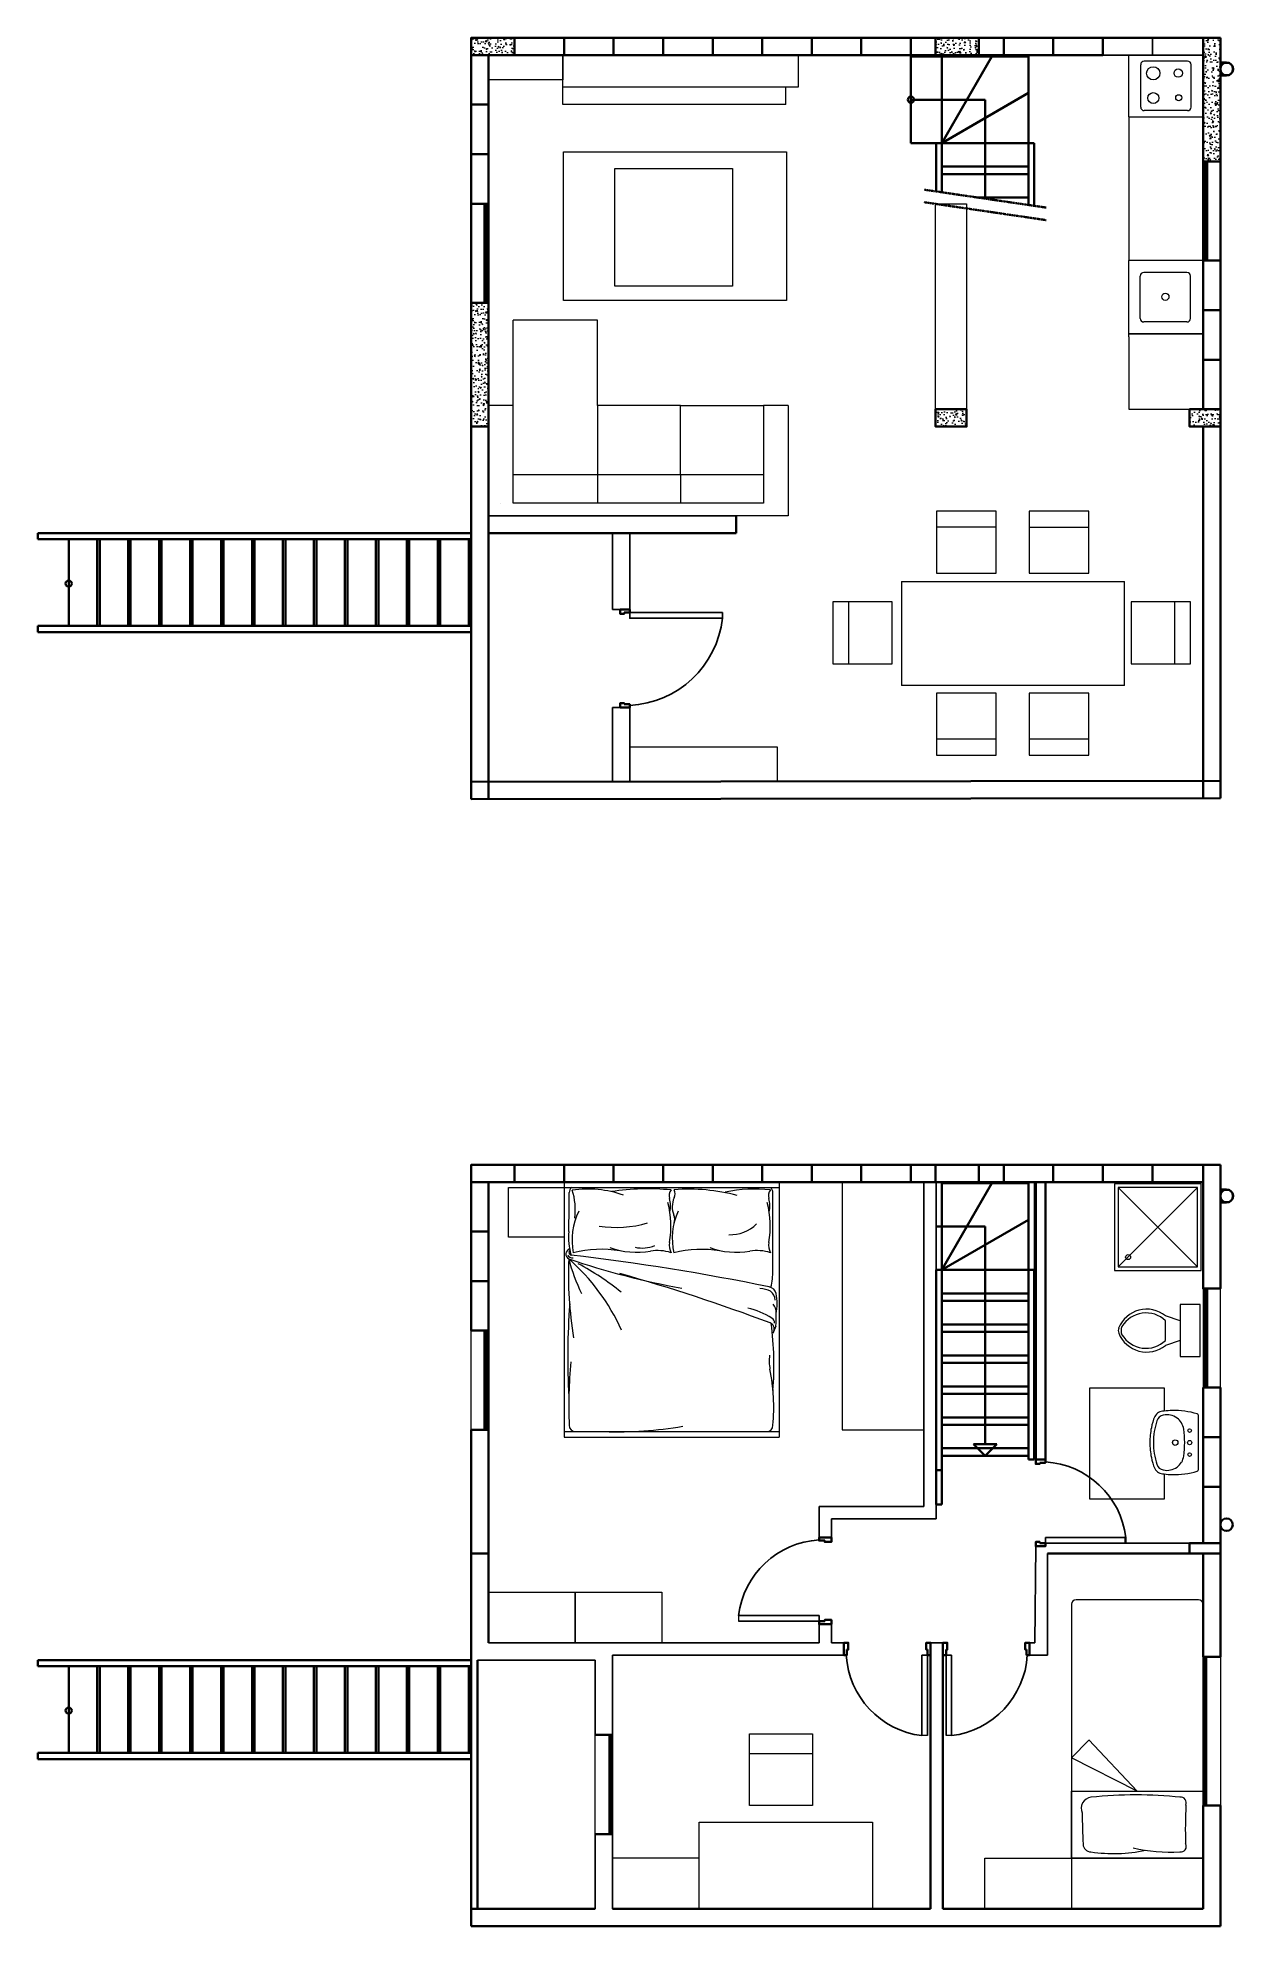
# Model space of a CAD drawing. Header units: inches. Extents: x -12916 to -2478, y -355 to 4961.
# Drawn here: x -12916 to -11951, y 250 to 1776 of the extents above; entities that cross this region are included whole.
import ezdxf

# ---------------------------------------------------------------- set-up
doc = ezdxf.new("R2010")
doc.units = ezdxf.units.IN
doc.header["$MEASUREMENT"] = 0
doc.linetypes.add('HIDDEN', pattern=[0.375, 0.25, -0.125])
for name, color, linetype, lineweight in [('A-DOOR-FULL', 4, 'Continuous', 25), ('A-ELEV-PATT', 8, 'Continuous', 18), ('A-FLOR-LEVL', 7, 'Continuous', 35), ('A-FLOR-PATT', 8, 'Continuous', 18), ('A-FURN', 8, 'Continuous', 18), ('A-GLAZ-FULL', 4, 'Continuous', 25), ('A-WALL-FULL', 7, 'Continuous', 35), ('Muri', 7, 'Continuous', 25)]:
    doc.layers.add(name, color=color, linetype=linetype, lineweight=lineweight)
pattern_1 = [(320, (-3850.8406, -1565.897), (-0.796954, -9.1092334), [0.9525, -10.4775]), (265, (-3850.841, -1565.897), (9.552832, 1.762141), [0.762, -8.382]), (10.451, (-3850.907, -1566.656), (8.755834, -7.347125), [0.8095, -8.9045]), (316.1842, (-3848.3, -1565.897), (-2.102116, -13.553952), [1.42875, -15.71625]), (6.6356, (-3848.476, -1567.026), (12.371278, -11.870212), [1.21425, -13.35675]), (261.184, (-3848.3, -1565.897), (12.371256, -11.87023), [1.143, -12.573]), (291, (-3848.9356, -1567.167), (-5.113276, -7.580744), [0.9525, -10.4775]), (236, (-3848.936, -1567.167), (9.209398, -3.090101), [0.762, -8.382]), (341.4514, (-3849.362, -1567.798), (4.096143, -10.6708245), [0.8095, -8.9045]), (307.5, (-3850.8406, -1565.8966), (4.227752, -0.1544302), [0, -8.2804, 0, -8.509, 0, -8.41375]), (277.5, (-3850.8406, -1565.8966), (5.0090287, -3.3409831), [0, -4.8514, 0, -8.0899, 0, -3.20675]), (237.5, (-3850.8406, -1563.0645), (-0.2864372, -6.7795298), [0, -3.175, 0, -9.906, 0, -13.1445]), (227.5, (-3850.8406, -1561.7945), (1.2713246, -7.406459), [0, -4.1275, 0, -6.5786, 0, -9.3345])]

msp = doc.modelspace()

# ---------------------------------------------------------------- hatches: boundary and pattern name
at = {"layer": 'A-FLOR-PATT'}
h = msp.add_hatch(dxfattribs=at)
h.set_pattern_fill('AR-CONC', color=256, scale=0.05, angle=270, style=0)
h.set_pattern_definition(pattern_1)
h.paths.add_polyline_path([(-12565.931, 1775.561), (-12565.931, 1761.561), (-12530.931, 1761.561), (-12530.931, 1775.561)])
h = msp.add_hatch(dxfattribs=at)
h.set_pattern_fill('AR-CONC', color=256, scale=0.05, angle=270, style=0)
h.set_pattern_definition(pattern_1)
h.paths.add_polyline_path([(-12155.931, 1761.561), (-12155.931, 1775.561), (-12190.931, 1775.561), (-12190.931, 1761.561)])
h = msp.add_hatch(dxfattribs=at)
h.set_pattern_fill('AR-CONC', color=256, scale=0.05, angle=270, style=0)
h.set_pattern_definition(pattern_1)
h.paths.add_polyline_path([(-11960.931, 1775.561), (-11974.931, 1775.561), (-11974.931, 1675.561), (-11961.361, 1675.561, 0.36681467), (-11961.931, 1678.699), (-11961.613, 1679.086, -0.08957843), (-11960.931, 1678.282)])
for points in [[(-11971.306, 1675.617), (-11973.931, 1675.617), (-11973.931, 1673.951), (-11973.681, 1673.951), (-11973.681, 1675.367), (-11971.556, 1675.367), (-11971.556, 1673.951), (-11971.306, 1673.951)], [(-11971.306, 1675.617), (-11973.931, 1675.617), (-11973.931, 1673.951), (-11973.681, 1673.951), (-11973.681, 1675.367), (-11971.556, 1675.367), (-11971.556, 1673.951), (-11971.306, 1673.951)], [(-11971.306, 1675.617), (-11973.931, 1675.617), (-11973.931, 1673.951), (-11973.681, 1673.951), (-11973.681, 1675.367), (-11971.556, 1675.367), (-11971.556, 1673.951), (-11971.306, 1673.951)], [(-11971.556, 1673.951), (-11971.306, 1673.951), (-11971.306, 1675.617), (-11973.931, 1675.617), (-11973.931, 1673.951), (-11973.681, 1673.951), (-11973.681, 1675.367), (-11971.556, 1675.367)], [(-12555.306, 1639.895), (-12555.556, 1639.895), (-12555.556, 1641.561), (-12552.931, 1641.561), (-12552.931, 1639.895), (-12553.181, 1639.895), (-12553.181, 1641.311), (-12555.306, 1641.311)], [(-11971.306, 1595.567), (-11973.931, 1595.567), (-11973.931, 1597.233), (-11973.681, 1597.233), (-11973.681, 1595.817), (-11971.556, 1595.817), (-11971.556, 1597.233), (-11971.306, 1597.233)], [(-11971.306, 1595.567), (-11973.931, 1595.567), (-11973.931, 1597.233), (-11973.681, 1597.233), (-11973.681, 1595.817), (-11971.556, 1595.817), (-11971.556, 1597.233), (-11971.306, 1597.233)], [(-11971.306, 1595.567), (-11973.931, 1595.567), (-11973.931, 1597.233), (-11973.681, 1597.233), (-11973.681, 1595.817), (-11971.556, 1595.817), (-11971.556, 1597.233), (-11971.306, 1597.233)], [(-11971.556, 1597.228), (-11971.306, 1597.228), (-11971.306, 1595.561), (-11973.931, 1595.561), (-11973.931, 1597.228), (-11973.681, 1597.228), (-11973.681, 1595.811), (-11971.556, 1595.811)], [(-12555.306, 1563.072), (-12555.556, 1563.072), (-12555.556, 1561.405), (-12552.931, 1561.405), (-12552.931, 1563.072), (-12553.181, 1563.072), (-12553.181, 1561.655), (-12555.306, 1561.655)], [(-11971.556, 763.758), (-11971.306, 763.758), (-11971.306, 765.425), (-11973.931, 765.425), (-11973.931, 763.758), (-11973.681, 763.758), (-11973.681, 765.175), (-11971.556, 765.175)], [(-11971.306, 765.425), (-11973.931, 765.425), (-11973.931, 763.758), (-11973.681, 763.758), (-11973.681, 765.175), (-11971.556, 765.175), (-11971.556, 763.758), (-11971.306, 763.758)], [(-11971.306, 765.425), (-11973.931, 765.425), (-11973.931, 763.758), (-11973.681, 763.758), (-11973.681, 765.175), (-11971.556, 765.175), (-11971.556, 763.758), (-11971.306, 763.758)], [(-11971.306, 765.425), (-11973.931, 765.425), (-11973.931, 763.758), (-11973.681, 763.758), (-11973.681, 765.175), (-11971.556, 765.175), (-11971.556, 763.758), (-11971.306, 763.758)], [(-12555.306, 729.702), (-12555.556, 729.702), (-12555.556, 731.369), (-12552.931, 731.369), (-12552.931, 729.702), (-12553.181, 729.702), (-12553.181, 731.119), (-12555.306, 731.119)], [(-11971.306, 685.374), (-11973.931, 685.374), (-11973.931, 687.041), (-11973.681, 687.041), (-11973.681, 685.624), (-11971.556, 685.624), (-11971.556, 687.041), (-11971.306, 687.041)], [(-11971.306, 685.374), (-11973.931, 685.374), (-11973.931, 687.041), (-11973.681, 687.041), (-11973.681, 685.624), (-11971.556, 685.624), (-11971.556, 687.041), (-11971.306, 687.041)], [(-11971.306, 685.374), (-11973.931, 685.374), (-11973.931, 687.041), (-11973.681, 687.041), (-11973.681, 685.624), (-11971.556, 685.624), (-11971.556, 687.041), (-11971.306, 687.041)], [(-11971.556, 687.035), (-11971.306, 687.035), (-11971.306, 685.369), (-11973.931, 685.369), (-11973.931, 687.035), (-11973.681, 687.035), (-11973.681, 685.619), (-11971.556, 685.619)], [(-12555.306, 652.879), (-12555.556, 652.879), (-12555.556, 651.213), (-12552.931, 651.213), (-12552.931, 652.879), (-12553.181, 652.879), (-12553.181, 651.463), (-12555.306, 651.463)], [(-11972.556, 466.202), (-11972.306, 466.202), (-11972.306, 467.869), (-11974.931, 467.869), (-11974.931, 466.202), (-11974.681, 466.202), (-11974.681, 467.619), (-11972.556, 467.619)], [(-11972.306, 467.869), (-11974.931, 467.869), (-11974.931, 466.202), (-11974.681, 466.202), (-11974.681, 467.619), (-11972.556, 467.619), (-11972.556, 466.202), (-11972.306, 466.202)], [(-11972.306, 467.869), (-11974.931, 467.869), (-11974.931, 466.202), (-11974.681, 466.202), (-11974.681, 467.619), (-11972.556, 467.619), (-11972.556, 466.202), (-11972.306, 466.202)], [(-11972.306, 467.869), (-11974.931, 467.869), (-11974.931, 466.202), (-11974.681, 466.202), (-11974.681, 467.619), (-11972.556, 467.619), (-11972.556, 466.202), (-11972.306, 466.202)], [(-12454.291, 403.17), (-12454.541, 403.17), (-12454.541, 404.837), (-12451.916, 404.837), (-12451.916, 403.17), (-12452.166, 403.17), (-12452.166, 404.587), (-12454.291, 404.587)], [(-11972.306, 347.874), (-11974.931, 347.874), (-11974.931, 349.541), (-11974.681, 349.541), (-11974.681, 348.124), (-11972.556, 348.124), (-11972.556, 349.541), (-11972.306, 349.541)], [(-12454.291, 326.348), (-12454.541, 326.348), (-12454.541, 324.681), (-12451.916, 324.681), (-12451.916, 326.348), (-12452.166, 326.348), (-12452.166, 324.931), (-12454.291, 324.931)]]:
    msp.add_hatch(color=256, dxfattribs=at).paths.add_polyline_path(points)
h = msp.add_hatch(dxfattribs=at)
h.set_pattern_fill('AR-CONC', color=256, scale=0.05, angle=270, style=0)
h.set_pattern_definition([(320, (-3850.8406, -1784.897), (-0.796954, -9.1092334), [0.9525, -10.4775]), (265, (-3850.841, -1784.897), (9.552832, 1.762141), [0.762, -8.382]), (10.451, (-3850.907, -1785.656), (8.755834, -7.347125), [0.8095, -8.9045]), (316.1842, (-3848.3, -1784.897), (-2.102116, -13.553952), [1.42875, -15.71625]), (6.6356, (-3848.476, -1786.026), (12.371278, -11.870212), [1.21425, -13.35675]), (261.184, (-3848.3, -1784.897), (12.371256, -11.87023), [1.143, -12.573]), (291, (-3848.9356, -1786.167), (-5.113276, -7.580744), [0.9525, -10.4775]), (236, (-3848.936, -1786.167), (9.209398, -3.090101), [0.762, -8.382]), (341.4514, (-3849.362, -1786.798), (4.096143, -10.6708245), [0.8095, -8.9045]), (307.5, (-3850.8406, -1784.8966), (4.227752, -0.1544302), [0, -8.2804, 0, -8.509, 0, -8.41375]), (277.5, (-3850.8406, -1784.8966), (5.0090287, -3.3409831), [0, -4.8514, 0, -8.0899, 0, -3.20675]), (237.5, (-3850.8406, -1782.0645), (-0.2864372, -6.7795298), [0, -3.175, 0, -9.906, 0, -13.1445]), (227.5, (-3850.8406, -1780.7945), (1.2713246, -7.406459), [0, -4.1275, 0, -6.5786, 0, -9.3345])])
h.paths.add_polyline_path([(-12551.931, 1561.561), (-12565.931, 1561.561), (-12565.931, 1461.561), (-12551.931, 1461.561)])
h = msp.add_hatch(dxfattribs=at)
h.set_pattern_fill('AR-CONC', color=256, scale=0.05, angle=270, style=0)
h.set_pattern_definition([(320, (-3850.8406, -1565.397), (-0.796954, -9.1092334), [0.9525, -10.4775]), (265, (-3850.841, -1565.397), (9.552832, 1.762141), [0.762, -8.382]), (10.451, (-3850.907, -1566.156), (8.755834, -7.347125), [0.8095, -8.9045]), (316.1842, (-3848.3, -1565.397), (-2.102116, -13.553952), [1.42875, -15.71625]), (6.6356, (-3848.476, -1566.526), (12.371278, -11.870212), [1.21425, -13.35675]), (261.184, (-3848.3, -1565.397), (12.371256, -11.87023), [1.143, -12.573]), (291, (-3848.9356, -1566.667), (-5.113276, -7.580744), [0.9525, -10.4775]), (236, (-3848.936, -1566.667), (9.209398, -3.090101), [0.762, -8.382]), (341.4514, (-3849.362, -1567.298), (4.096143, -10.6708245), [0.8095, -8.9045]), (307.5, (-3850.8406, -1565.3966), (4.227752, -0.1544302), [0, -8.2804, 0, -8.509, 0, -8.41375]), (277.5, (-3850.8406, -1565.3966), (5.0090287, -3.3409831), [0, -4.8514, 0, -8.0899, 0, -3.20675]), (237.5, (-3850.8406, -1562.5645), (-0.2864372, -6.7795298), [0, -3.175, 0, -9.906, 0, -13.1445]), (227.5, (-3850.8406, -1561.2945), (1.2713246, -7.406459), [0, -4.1275, 0, -6.5786, 0, -9.3345])])
h.paths.add_polyline_path([(-12165.931, 1461.561), (-12165.931, 1475.561), (-12190.931, 1475.561), (-12190.931, 1461.561)])
h = msp.add_hatch(dxfattribs=at)
h.set_pattern_fill('AR-CONC', color=256, scale=0.05, angle=270, style=0)
h.set_pattern_definition([(320, (-3850.8406, -1565.397), (-0.796954, -9.1092334), [0.9525, -10.4775]), (265, (-3850.841, -1565.397), (9.552832, 1.762141), [0.762, -8.382]), (10.451, (-3850.907, -1566.156), (8.755834, -7.347125), [0.8095, -8.9045]), (316.1842, (-3848.3, -1565.397), (-2.102116, -13.553952), [1.42875, -15.71625]), (6.6356, (-3848.476, -1566.526), (12.371278, -11.870212), [1.21425, -13.35675]), (261.184, (-3848.3, -1565.397), (12.371256, -11.87023), [1.143, -12.573]), (291, (-3848.9356, -1566.667), (-5.113276, -7.580744), [0.9525, -10.4775]), (236, (-3848.936, -1566.667), (9.209398, -3.090101), [0.762, -8.382]), (341.4514, (-3849.362, -1567.298), (4.096143, -10.6708245), [0.8095, -8.9045]), (307.5, (-3850.8406, -1565.3966), (4.227752, -0.1544302), [0, -8.2804, 0, -8.509, 0, -8.41375]), (277.5, (-3850.8406, -1565.3966), (5.0090287, -3.3409831), [0, -4.8514, 0, -8.0899, 0, -3.20675]), (237.5, (-3850.8406, -1562.5645), (-0.2864372, -6.7795298), [0, -3.175, 0, -9.906, 0, -13.1445]), (227.5, (-3850.8406, -1561.2945), (1.2713246, -7.406459), [0, -4.1275, 0, -6.5786, 0, -9.3345])])
h.paths.add_polyline_path([(-11960.931, 1461.561), (-11960.931, 1475.561), (-11985.931, 1475.561), (-11985.931, 1461.561)])

# ---------------------------------------------------------------- linework, layer by layer
for p, q in [((-12351.931, 1389.584), (-12551.931, 1389.584)), ((-12451.939, 1313.782), (-12451.939, 1375.584)), ((-12437.939, 1313.782), (-12437.939, 1375.58)), ((-12451.939, 1313.782), (-12445.639, 1313.782)), ((-12451.939, 1174.76), (-12451.939, 1234.782)), ((-12451.939, 1234.782), (-12445.639, 1234.782)), ((-12437.939, 1174.75), (-12437.939, 1234.782)), ((-12200.431, 589.305), (-12200.431, 851.369)), ((-12190.431, 579.305), (-12190.431, 851.369)), ((-12285.031, 589.305), (-12200.431, 589.305)), ((-12285.031, 561.805), (-12285.031, 589.305)), ((-12275.031, 579.305), (-12190.431, 579.305)), ((-12275.031, 564.305), (-12275.031, 579.305)), ((-12285.031, 564.305), (-12275.031, 564.305)), ((-12110.731, 479.305), (-12110.031, 557.257)), ((-12102.331, 559.757), (-11985.931, 559.757)), ((-12100.731, 469.305), (-12100.731, 551.357)), ((-12285.031, 479.305), (-12285.031, 496.805)), ((-12285.031, 494.305), (-12275.031, 494.305)), ((-12275.031, 479.305), (-12275.031, 494.305)), ((-12551.931, 479.305), (-12285.031, 479.305)), ((-12275.031, 479.305), (-12265.031, 479.305)), ((-12195.031, 479.305), (-12185.031, 479.305)), ((-12115.031, 479.305), (-12110.731, 479.305)), ((-12560.931, 465.305), (-12465.939, 465.305)), ((-12465.939, 465.305), (-12465.939, 404.837)), ((-12451.939, 469.305), (-12451.939, 404.837)), ((-12451.939, 469.305), (-12262.531, 469.305)), ((-12202.031, 469.305), (-12195.031, 469.305)), ((-12185.031, 469.305), (-12178.031, 469.305)), ((-12117.531, 469.305), (-12100.731, 469.305)), ((-12465.939, 324.837), (-12465.939, 264.369)), ((-12451.939, 324.837), (-12451.939, 264.369))]:
    msp.add_line(p, q)
at = {"layer": 'A-DOOR-FULL'}
for p, q in [((-12102.331, 559.757), (-12102.331, 564.257)), ((-12102.331, 564.257), (-12102.331, 559.757)), ((-12102.331, 564.257), (-12037.331, 564.257)), ((-12037.331, 559.757), (-12102.331, 559.757)), ((-12285.031, 501.305), (-12350.031, 501.305)), ((-12350.031, 496.805), (-12285.031, 496.805)), ((-12285.031, 496.805), (-12285.031, 501.305)), ((-12285.031, 501.305), (-12285.031, 496.805)), ((-12202.031, 469.305), (-12202.031, 404.305)), ((-12197.531, 404.305), (-12197.531, 469.305)), ((-12182.531, 469.305), (-12178.031, 469.305)), ((-12178.031, 469.305), (-12182.531, 469.305)), ((-12182.531, 404.305), (-12182.531, 469.305)), ((-12178.031, 469.305), (-12178.031, 404.305))]:
    msp.add_line(p, q, dxfattribs=at)
msp.add_lwpolyline([(-12362.939, 1311.282), (-12437.939, 1311.282), (-12437.939, 1306.782), (-12362.939, 1306.782)], close=True, dxfattribs=at)
for centre, radius, start, end in [((-12442.247, 1316.01), 79.844, 273.093328, 353.363733), ((-12106.448, 555.852), 69.626, 6.932779, 86.610161), ((-12280.914, 492.901), 69.626, 93.38984, 173.067221), ((-12193.627, 473.422), 69.626, 183.389839, 263.067221), ((-12186.435, 473.422), 69.626, 276.932779, 356.610161)]:
    msp.add_arc(centre, radius, start, end, dxfattribs=at)
at = {"layer": 'A-ELEV-PATT'}
for p, q in [((-11974.931, 765.369), (-11974.931, 685.369)), ((-11960.931, 685.369), (-11960.931, 765.369)), ((-12565.931, 651.369), (-12565.931, 731.369)), ((-11960.931, 467.869), (-11960.931, 347.869)), ((-12465.939, 324.837), (-12465.939, 404.837))]:
    msp.add_line(p, q, dxfattribs=at)
at = {"layer": 'A-FLOR-LEVL'}
for p, q in [((-12185.931, 1690.561), (-12145.516, 1760.561)), ((-12185.931, 1690.561), (-12185.931, 1760.561)), ((-12185.931, 1760.561), (-12145.516, 1760.561)), ((-12145.516, 1760.561), (-12115.931, 1760.561)), ((-12120.431, 1760.561), (-12115.931, 1760.561)), ((-12115.931, 1730.976), (-12115.931, 1760.561)), ((-12150.931, 1725.561), (-12210.931, 1725.561)), ((-12185.931, 1690.561), (-12115.931, 1730.976)), ((-12150.931, 1725.561), (-12150.931, 1645.64)), ((-12115.931, 1690.561), (-12115.931, 1730.976)), ((-12185.931, 1690.561), (-12115.931, 1690.561)), ((-12185.931, 1671.561), (-12115.931, 1671.561)), ((-12185.931, 1665.483), (-12115.931, 1665.483)), ((-12156.682, 1646.483), (-12115.931, 1646.483)), ((-12565.931, 1380.561), (-12565.931, 1460.561)), ((-12565.931, 1375.561), (-12565.931, 1460.561)), ((-12915.931, 1370.584), (-12915.931, 1375.584)), ((-12915.931, 1375.584), (-12565.931, 1375.584)), ((-12915.931, 1370.584), (-12915.931, 1375.584)), ((-12915.931, 1370.584), (-12565.931, 1370.584)), ((-12890.931, 1300.584), (-12890.931, 1370.584)), ((-12867.931, 1300.584), (-12867.931, 1370.584)), ((-12867.931, 1300.584), (-12867.931, 1370.584)), ((-12865.934, 1300.584), (-12865.934, 1370.584)), ((-12865.934, 1300.584), (-12865.934, 1370.584)), ((-12842.934, 1300.584), (-12842.934, 1370.584)), ((-12842.934, 1300.584), (-12842.934, 1370.584)), ((-12842.934, 1300.584), (-12842.934, 1370.584)), ((-12842.934, 1300.584), (-12842.934, 1370.584)), ((-12840.934, 1300.584), (-12840.934, 1370.584)), ((-12817.934, 1300.584), (-12817.934, 1370.584)), ((-12815.934, 1300.584), (-12815.934, 1370.584)), ((-12815.934, 1300.584), (-12815.934, 1370.584)), ((-12792.934, 1300.584), (-12792.934, 1370.584)), ((-12790.933, 1300.584), (-12790.933, 1370.584)), ((-12790.933, 1300.584), (-12790.933, 1370.584)), ((-12767.933, 1300.584), (-12767.933, 1370.584)), ((-12767.933, 1300.584), (-12767.933, 1370.584)), ((-12765.933, 1300.584), (-12765.933, 1370.584)), ((-12765.933, 1300.584), (-12765.933, 1370.584)), ((-12742.933, 1300.584), (-12742.933, 1370.584)), ((-12742.933, 1300.584), (-12742.933, 1370.584)), ((-12740.933, 1300.584), (-12740.933, 1370.584)), ((-12740.933, 1300.584), (-12740.933, 1370.584)), ((-12717.933, 1300.584), (-12717.933, 1370.584)), ((-12717.933, 1300.584), (-12717.933, 1370.584)), ((-12715.932, 1300.584), (-12715.932, 1370.584)), ((-12715.932, 1300.584), (-12715.932, 1370.584)), ((-12692.932, 1300.584), (-12692.932, 1370.584)), ((-12692.932, 1300.584), (-12692.932, 1370.584)), ((-12690.932, 1300.584), (-12690.932, 1370.584)), ((-12690.932, 1300.584), (-12690.932, 1370.584)), ((-12667.932, 1300.584), (-12667.932, 1370.584)), ((-12667.932, 1300.584), (-12667.932, 1370.584)), ((-12665.932, 1300.584), (-12665.932, 1370.584)), ((-12665.932, 1300.584), (-12665.932, 1370.584)), ((-12642.932, 1300.584), (-12642.932, 1370.584)), ((-12642.932, 1300.584), (-12642.932, 1370.584)), ((-12640.931, 1300.584), (-12640.931, 1370.584)), ((-12640.931, 1300.584), (-12640.931, 1370.584)), ((-12617.931, 1300.584), (-12617.931, 1370.584)), ((-12617.931, 1300.584), (-12617.931, 1370.584)), ((-12615.931, 1300.584), (-12615.931, 1370.584)), ((-12615.931, 1300.584), (-12615.931, 1370.584)), ((-12592.931, 1300.584), (-12592.931, 1370.584)), ((-12592.931, 1300.584), (-12592.931, 1370.584)), ((-12590.931, 1300.584), (-12590.931, 1370.584)), ((-12590.931, 1300.584), (-12590.931, 1370.584)), ((-12567.931, 1370.584), (-12567.931, 1300.584)), ((-12567.931, 1370.584), (-12567.931, 1300.584)), ((-12915.931, 1295.584), (-12915.931, 1300.584)), ((-12915.931, 1300.584), (-12565.931, 1300.584)), ((-12915.931, 1295.584), (-12565.931, 1295.584)), ((-12185.931, 850.369), (-12145.516, 850.369)), ((-12185.931, 850.369), (-12145.516, 850.369)), ((-12185.931, 780.369), (-12145.516, 850.369)), ((-12185.931, 780.369), (-12185.931, 850.369)), ((-12145.516, 850.369), (-12115.931, 850.369)), ((-12145.516, 850.369), (-12115.931, 850.369)), ((-12115.931, 820.783), (-12115.931, 850.369)), ((-12150.931, 815.369), (-12190.431, 815.369)), ((-12185.931, 780.369), (-12115.931, 820.783)), ((-12150.931, 815.369), (-12150.931, 639.656)), ((-12115.931, 780.369), (-12115.931, 820.783)), ((-12190.431, 780.369), (-12115.931, 780.369)), ((-12190.431, 591.029), (-12190.431, 780.369)), ((-12185.931, 780.369), (-12185.931, 591.029)), ((-12115.931, 780.369), (-12111.431, 780.369)), ((-12115.931, 633.387), (-12115.931, 780.369)), ((-12115.931, 780.369), (-12111.431, 780.369)), ((-12111.431, 627.257), (-12111.431, 780.369)), ((-12185.931, 761.369), (-12115.931, 761.369)), ((-12185.931, 755.369), (-12115.931, 755.369)), ((-12185.931, 736.369), (-12115.931, 736.369)), ((-12551.931, 731.369), (-12551.931, 651.369)), ((-12185.931, 730.369), (-12115.931, 730.369)), ((-12185.931, 711.369), (-12115.931, 711.369)), ((-12185.931, 705.369), (-12115.931, 705.369)), ((-12185.931, 686.369), (-12115.931, 686.369)), ((-12185.931, 680.369), (-12115.931, 680.369)), ((-12185.931, 661.369), (-12115.931, 661.369)), ((-12185.931, 655.369), (-12115.931, 655.369)), ((-12185.931, 636.369), (-12115.931, 636.369)), ((-12185.931, 630.369), (-12115.931, 630.369)), ((-12160.218, 639.656), (-12141.644, 639.656)), ((-12150.931, 630.369), (-12160.218, 639.656)), ((-12150.931, 630.369), (-12141.644, 639.656)), ((-12115.931, 633.387), (-12115.931, 630.369)), ((-12190.431, 618.749), (-12185.931, 618.749)), ((-12185.931, 591.029), (-12190.431, 591.029)), ((-12565.931, 470.369), (-12565.931, 551.369)), ((-12565.931, 465.369), (-12565.931, 550.369)), ((-12565.931, 465.369), (-12565.931, 550.369)), ((-12565.931, 470.369), (-12565.931, 550.369)), ((-12915.931, 460.369), (-12915.931, 465.369)), ((-12915.931, 465.369), (-12565.931, 465.369)), ((-12915.931, 460.369), (-12915.931, 465.369)), ((-12915.931, 460.369), (-12565.931, 460.369)), ((-12890.931, 390.369), (-12890.931, 460.369)), ((-12890.931, 390.369), (-12890.931, 460.369)), ((-12867.931, 390.369), (-12867.931, 460.369)), ((-12867.931, 390.369), (-12867.931, 460.369)), ((-12865.934, 390.369), (-12865.934, 460.369)), ((-12865.934, 390.369), (-12865.934, 460.369)), ((-12842.934, 390.369), (-12842.934, 460.369)), ((-12842.934, 390.369), (-12842.934, 460.369)), ((-12842.934, 390.369), (-12842.934, 460.369)), ((-12842.934, 390.369), (-12842.934, 460.369)), ((-12840.934, 390.369), (-12840.934, 460.369)), ((-12840.934, 390.369), (-12840.934, 460.369)), ((-12817.934, 390.369), (-12817.934, 460.369)), ((-12815.934, 390.369), (-12815.934, 460.369)), ((-12792.934, 390.369), (-12792.934, 460.369)), ((-12790.933, 390.369), (-12790.933, 460.369)), ((-12767.933, 390.369), (-12767.933, 460.369)), ((-12765.933, 390.369), (-12765.933, 460.369)), ((-12742.933, 390.369), (-12742.933, 460.369)), ((-12740.933, 390.369), (-12740.933, 460.369)), ((-12717.933, 390.369), (-12717.933, 460.369)), ((-12715.932, 390.369), (-12715.932, 460.369)), ((-12692.932, 390.369), (-12692.932, 460.369)), ((-12690.932, 390.369), (-12690.932, 460.369)), ((-12667.932, 390.369), (-12667.932, 460.369)), ((-12665.932, 390.369), (-12665.932, 460.369)), ((-12642.932, 390.369), (-12642.932, 460.369)), ((-12640.931, 390.369), (-12640.931, 460.369)), ((-12617.931, 390.369), (-12617.931, 460.369)), ((-12615.931, 390.369), (-12615.931, 460.369)), ((-12592.931, 390.369), (-12592.931, 460.369)), ((-12590.931, 390.369), (-12590.931, 460.369)), ((-12567.931, 460.369), (-12567.931, 390.369)), ((-12915.931, 385.369), (-12915.931, 390.369)), ((-12915.931, 390.369), (-12565.931, 390.369)), ((-12915.931, 385.369), (-12915.931, 390.369)), ((-12915.931, 385.369), (-12565.931, 385.369))]:
    msp.add_line(p, q, dxfattribs=at)
msp.add_lwpolyline([(-12110.931, 627.257), (-12110.931, 851.369)], dxfattribs=at)
for centre in [(-12210.931, 1725.561), (-12890.931, 1334.78), (-12890.931, 424.564), (-12890.931, 424.564)]:
    msp.add_circle(centre, 2.5, dxfattribs=at)
at = {"layer": 'A-FURN'}
for p, q in [((-12551.931, 1761.561), (-12551.931, 1701.561)), ((-12551.931, 1741.561), (-12551.931, 1761.561)), ((-12551.931, 1761.561), (-12491.931, 1761.561)), ((-12491.931, 1721.561), (-12491.931, 1761.561)), ((-12491.931, 1735.561), (-12491.931, 1761.561)), ((-12491.931, 1761.561), (-12491.931, 1741.561)), ((-12301.931, 1761.561), (-12301.931, 1735.561)), ((-12034.982, 1761.561), (-11974.982, 1761.561)), ((-12034.931, 1711.704), (-12034.982, 1761.561)), ((-12034.982, 1761.561), (-11974.931, 1761.561)), ((-11987.527, 1756.704), (-12022.436, 1756.704)), ((-11974.943, 1761.561), (-11974.982, 1716.98)), ((-12491.931, 1741.561), (-12551.931, 1741.561)), ((-12301.931, 1735.561), (-12491.931, 1735.561)), ((-12311.931, 1721.561), (-12311.931, 1735.561)), ((-12311.931, 1721.561), (-12491.931, 1721.561)), ((-12034.931, 1711.704), (-11974.931, 1711.704)), ((-12034.931, 1711.704), (-12034.931, 1595.561)), ((-11974.982, 1716.98), (-11974.931, 1667.122)), ((-12491.482, 1563.439), (-12491.482, 1683.439)), ((-12491.482, 1683.439), (-12311.482, 1683.439)), ((-12311.482, 1683.439), (-12311.482, 1563.439)), ((-12449.84, 1574.974), (-12449.84, 1669.974)), ((-12449.84, 1669.974), (-12354.84, 1669.974)), ((-12354.84, 1669.974), (-12354.84, 1574.974)), ((-11974.931, 1569.947), (-11974.931, 1667.122)), ((-12190.931, 1475.561), (-12190.931, 1641.381)), ((-12190.931, 1641.381), (-12165.931, 1641.381)), ((-12165.931, 1641.381), (-12165.931, 1475.561)), ((-11974.931, 1595.561), (-12034.931, 1595.561)), ((-12354.84, 1574.974), (-12449.84, 1574.974)), ((-11987.975, 1586.04), (-12022.884, 1586.04)), ((-12311.482, 1563.439), (-12491.482, 1563.439)), ((-12551.931, 1389.584), (-12551.931, 1547.584)), ((-12531.931, 1399.584), (-12531.931, 1547.584)), ((-12463.931, 1547.584), (-12531.931, 1547.584)), ((-12463.931, 1478.584), (-12463.931, 1547.584)), ((-12034.931, 1536.519), (-11974.931, 1536.519)), ((-11974.931, 1536.519), (-12034.88, 1536.519)), ((-12034.88, 1534.122), (-12034.88, 1475.561)), ((-11974.931, 1534.122), (-11974.931, 1475.561)), ((-12531.931, 1478.584), (-12551.931, 1478.584)), ((-12551.931, 1478.584), (-12551.931, 1389.584)), ((-12396.931, 1478.584), (-12463.931, 1478.584)), ((-12463.931, 1478.584), (-12463.931, 1422.584)), ((-12396.931, 1478.584), (-12329.931, 1478.584)), ((-12396.931, 1422.584), (-12396.931, 1478.584)), ((-12329.931, 1478.584), (-12329.931, 1399.584)), ((-12309.931, 1478.584), (-12329.931, 1478.584)), ((-12309.931, 1478.584), (-12309.931, 1389.584)), ((-12034.88, 1475.561), (-11974.931, 1475.561)), ((-12463.931, 1422.584), (-12531.931, 1422.584)), ((-12396.931, 1422.584), (-12463.931, 1422.584)), ((-12463.931, 1422.584), (-12463.931, 1399.584)), ((-12329.931, 1422.584), (-12396.931, 1422.584)), ((-12396.931, 1422.584), (-12396.931, 1399.584)), ((-12551.931, 1389.584), (-12471.931, 1389.584)), ((-12309.931, 1389.584), (-12551.931, 1389.584)), ((-12541.931, 1399.584), (-12541.931, 1399.584)), ((-12329.931, 1399.584), (-12531.931, 1399.584)), ((-12471.931, 1389.584), (-12411.931, 1389.584)), ((-12142.164, 1393.216), (-12190.164, 1393.216)), ((-12190.164, 1393.216), (-12190.164, 1343.216)), ((-12142.164, 1343.216), (-12142.164, 1393.216)), ((-12067.296, 1393.216), (-12115.296, 1393.216)), ((-12115.296, 1393.216), (-12115.296, 1380.216)), ((-12067.296, 1380.216), (-12067.296, 1393.216)), ((-12142.164, 1380.216), (-12190.164, 1380.216)), ((-12115.296, 1380.216), (-12115.296, 1343.216)), ((-12115.296, 1380.216), (-12067.296, 1380.216)), ((-12067.296, 1343.216), (-12067.296, 1380.216)), ((-12190.164, 1343.216), (-12142.164, 1343.216)), ((-12115.296, 1343.216), (-12067.296, 1343.216)), ((-12218.406, 1336.533), (-12038.406, 1336.533)), ((-12218.406, 1336.533), (-12218.406, 1252.533)), ((-12225.931, 1319.918), (-12273.931, 1319.918)), ((-12273.931, 1319.918), (-12273.931, 1269.918)), ((-12260.931, 1269.918), (-12260.931, 1319.918)), ((-12225.931, 1269.918), (-12225.931, 1319.918)), ((-11985.037, 1319.918), (-12033.037, 1319.918)), ((-12033.037, 1319.918), (-12033.037, 1269.918)), ((-11998.037, 1319.918), (-11998.037, 1269.918)), ((-11985.037, 1269.918), (-11985.037, 1319.918)), ((-12273.931, 1269.918), (-12225.931, 1269.918)), ((-12033.037, 1269.918), (-11985.037, 1269.918)), ((-12038.406, 1252.533), (-12218.406, 1252.533)), ((-12142.164, 1246.218), (-12190.164, 1246.218)), ((-12190.164, 1246.218), (-12190.164, 1196.218)), ((-12142.164, 1196.218), (-12142.164, 1246.218)), ((-12067.296, 1246.218), (-12115.296, 1246.218)), ((-12115.296, 1246.218), (-12115.296, 1196.218)), ((-12067.296, 1196.218), (-12067.296, 1246.218)), ((-12142.164, 1209.218), (-12190.164, 1209.218)), ((-12067.296, 1209.218), (-12115.296, 1209.218)), ((-12437.939, 1202.773), (-12318.939, 1202.773)), ((-12437.939, 1202.773), (-12437.939, 1174.773)), ((-12318.939, 1202.773), (-12318.939, 1174.773)), ((-12190.164, 1196.218), (-12142.164, 1196.218)), ((-12115.296, 1196.218), (-12067.296, 1196.218)), ((-12535.931, 846.975), (-12490.931, 846.975)), ((-12535.931, 806.975), (-12535.931, 846.975)), ((-12490.931, 851.369), (-12490.931, 645.453)), ((-12490.931, 846.975), (-12317.205, 846.975)), ((-12490.931, 846.975), (-12490.931, 806.975)), ((-12322.315, 779.986), (-12322.315, 842.887)), ((-12317.205, 851.369), (-12317.205, 645.453)), ((-12266.431, 851.369), (-12266.431, 651.369)), ((-12200.431, 851.369), (-12266.431, 851.369)), ((-12200.431, 651.369), (-12200.431, 851.369)), ((-11979.431, 782.869), (-12043.431, 846.869)), ((-12043.431, 782.869), (-11979.431, 846.869)), ((-12490.931, 806.975), (-12535.931, 806.975)), ((-12320.075, 735.022), (-12322.315, 728.951)), ((-12319.76, 736.79), (-12319.76, 746.817)), ((-11993.411, 739.414), (-12005.411, 743.414)), ((-12005.411, 723.414), (-12005.411, 739.414)), ((-11993.411, 723.414), (-12005.411, 719.414)), ((-12066.455, 595.231), (-12066.455, 685.231)), ((-12066.455, 685.231), (-12006.455, 685.231)), ((-12006.455, 685.231), (-12006.455, 666.857)), ((-11979.005, 663.263), (-11979.005, 618.718)), ((-12490.931, 649.847), (-12317.205, 649.847)), ((-12490.931, 645.453), (-12317.205, 645.453)), ((-12266.431, 651.369), (-12200.431, 651.369)), ((-12006.455, 615.657), (-12006.455, 595.231)), ((-12006.455, 595.231), (-12066.455, 595.231)), ((-12038.231, 564.957), (-12038.231, 560.457)), ((-12037.331, 564.257), (-12037.331, 559.757)), ((-12551.931, 479.305), (-12551.931, 520.305)), ((-12551.931, 520.305), (-12481.931, 520.305)), ((-12481.931, 520.305), (-12481.931, 479.305)), ((-12481.931, 479.305), (-12481.931, 520.305)), ((-12481.931, 520.305), (-12411.931, 520.305)), ((-12411.931, 520.305), (-12411.931, 479.305)), ((-12081.3, 510.369), (-12081.3, 346.048)), ((-12081.3, 510.369), (-12081.3, 346.048)), ((-11978.651, 514.089), (-12077.581, 514.089)), ((-11978.651, 514.089), (-12077.581, 514.089)), ((-11974.931, 305.369), (-11974.931, 510.369)), ((-12350.031, 502.005), (-12350.031, 497.505)), ((-12350.031, 501.305), (-12350.031, 496.805)), ((-12481.931, 479.305), (-12551.931, 479.305)), ((-12411.931, 479.305), (-12481.931, 479.305)), ((-12341.304, 347.833), (-12341.304, 405.833)), ((-12341.304, 405.833), (-12290.304, 405.833)), ((-12290.304, 405.833), (-12290.304, 347.833)), ((-12197.531, 404.305), (-12202.531, 404.305)), ((-12178.031, 404.305), (-12182.531, 404.305)), ((-12177.331, 404.305), (-12181.831, 404.305)), ((-12067.287, 400.771), (-12081.3, 386.377)), ((-12067.287, 400.771), (-12081.3, 386.377)), ((-12028.116, 359.539), (-12067.287, 400.778)), ((-12028.116, 359.539), (-12067.287, 400.778)), ((-12341.304, 389.833), (-12290.304, 389.833)), ((-12028.116, 359.539), (-12081.329, 386.392)), ((-12028.116, 359.539), (-12081.329, 386.392)), ((-12081.3, 305.369), (-12081.3, 359.539)), ((-12081.3, 359.539), (-11974.931, 359.539)), ((-12081.3, 305.369), (-12081.3, 359.539)), ((-12081.3, 359.539), (-11974.931, 359.539)), ((-12028.116, 359.539), (-11974.931, 359.539)), ((-12028.116, 359.539), (-11974.931, 359.539)), ((-12290.304, 347.833), (-12341.304, 347.833)), ((-12081.3, 346.048), (-12081.3, 305.369)), ((-12081.3, 346.048), (-12081.3, 305.369)), ((-12381.939, 264.369), (-12381.939, 334.369)), ((-12381.939, 334.369), (-12241.939, 334.369)), ((-12241.939, 334.369), (-12241.939, 264.369)), ((-12381.939, 305.369), (-12451.939, 305.369)), ((-12451.939, 305.369), (-12451.939, 264.369)), ((-12381.939, 264.369), (-12381.939, 305.369)), ((-12151.3, 264.369), (-12151.3, 305.369)), ((-12151.3, 305.369), (-12081.3, 305.369)), ((-12081.3, 305.369), (-11974.931, 305.369)), ((-12081.3, 305.369), (-11974.931, 305.369)), ((-11974.931, 305.369), (-12081.3, 305.369)), ((-12081.3, 305.369), (-11974.931, 305.369)), ((-12081.3, 305.369), (-11974.931, 305.369)), ((-11974.931, 305.369), (-12081.3, 305.369)), ((-12081.3, 305.369), (-12081.3, 264.369)), ((-11974.931, 305.369), (-12081.3, 305.369)), ((-12081.3, 305.369), (-12081.3, 264.369)), ((-11974.931, 264.369), (-11974.931, 305.369)), ((-12451.939, 264.369), (-12381.939, 264.369)), ((-12241.939, 264.369), (-12381.939, 264.369)), ((-12081.3, 264.369), (-12151.3, 264.369)), ((-12081.3, 264.369), (-11974.931, 264.369))]:
    msp.add_line(p, q, dxfattribs=at)
at = {"layer": 'A-FURN', "ltscale": 0.8}
msp.add_line((-12038.406, 1252.533), (-12038.406, 1336.533), dxfattribs=at)
at = {"layer": 'A-FURN'}
for points in [[(-12025.345, 1719.613), (-12025.345, 1753.794)], [(-11984.618, 1719.613), (-11984.618, 1753.794)], [(-11987.527, 1716.704), (-12022.436, 1716.704)], [(-12034.931, 1534.122), (-12034.931, 1595.561)], [(-12025.793, 1548.949), (-12025.793, 1583.131)], [(-11985.066, 1548.949), (-11985.066, 1583.131)], [(-11987.975, 1546.04), (-12022.884, 1546.04)]]:
    msp.add_lwpolyline(points, dxfattribs=at)
for points in [[(-11976.431, 779.869), (-11976.431, 849.869), (-12046.431, 849.869), (-12046.431, 779.869)], [(-11979.431, 782.869), (-11979.431, 846.869), (-12043.431, 846.869), (-12043.431, 782.869)], [(-11993.411, 710.414), (-11977.411, 710.414), (-11977.411, 752.414), (-11993.411, 752.414)]]:
    msp.add_lwpolyline(points, close=True, dxfattribs=at)
for centre, radius in [((-12015.195, 1746.855), 5.342), ((-11994.985, 1747.064), 3.447), ((-12015.163, 1726.885), 4.408), ((-11994.583, 1727.102), 2.453), ((-12005.429, 1566.404), 2.909), ((-12035.513, 790.787), 2), ((-11997.469, 640.991), 2.235), ((-11985.808, 640.991), 1.701), ((-11985.808, 650.708), 1.458), ((-11985.808, 631.273), 1.458)]:
    msp.add_circle(centre, radius, dxfattribs=at)
for centre, radius, start, end in [((-12022.436, 1753.794), 2.909, 90, 180), ((-11987.527, 1753.794), 2.909, 0, 90), ((-12022.436, 1719.613), 2.909, 180, 270), ((-11987.527, 1719.613), 2.909, 270, 0), ((-12022.884, 1583.131), 2.909, 90, 180), ((-11987.975, 1583.131), 2.909, 0, 90), ((-12022.884, 1548.949), 2.909, 180, 270), ((-11987.975, 1548.949), 2.909, 270, 0), ((-13898.763, 840.678), 1411.921, 358.811497, 0.089628), ((-12481.734, 842.887), 5.11, 126.869898, 180), ((-12471.91, 756.956), 88.783, 71.02924, 98.01463), ((-12534.666, 829.279), 52.736, 352.461081, 17.199075), ((-12423.316, 656.965), 188.965, 84.309461, 98.941351), ((-12397.945, 840.245), 8.161, 144.378765, 195.198766), ((-12409.763, 842.033), 8.411, 335.787732, 21.712379), ((-12389.836, 697.24), 148.4, 74.892475, 94.681971), ((-12337.364, 736.872), 108.905, 83.141364, 102.42475), ((-12317.724, 840.245), 8.161, 144.378765, 195.198766), ((-12327.424, 842.887), 5.11, 360, 53.130102), ((-12432.64, 804.505), 51.894, 153.33187, 191.289123), ((-12483.125, 815.605), 78.409, 350.371122, 14.259951), ((-12427.607, 832.187), 22.576, 347.311958, 15.198766), ((-12351.497, 805.86), 52.136, 155.117953, 192.986189), ((-12386.34, 831.5), 17.271, 155.787732, 202.880829), ((-12410.334, 821.374), 8.772, 339.016086, 22.880829), ((-12402.904, 815.605), 78.409, 350.371122, 14.259951), ((-12347.386, 832.187), 22.576, 347.311958, 15.198766), ((-12434.691, 806.854), 52.65, 175.055373, 195.85571), ((-12448.601, 899.356), 84.635, 260.432033, 287.270199), ((-12356.765, 838.928), 30.088, 267.829475, 315.009831), ((-12485.285, 793.271), 4.23, 106.300479, 243.938181), ((-12484.899, 794.559), 2.135, 129.395775, 258.125596), ((-12461.404, 706.261), 90.821, 80.143826, 104.100852), ((-12431.913, 861.397), 66.722, 250.657203, 279.250067), ((-12427.749, 824.325), 26.234, 257.148032, 292.382506), ((-12415.374, 760.398), 35.623, 72.35976, 99.39259), ((-12392.884, 800.295), 13.121, 170.371122, 206.964937), ((-12379.996, 708.503), 88.497, 80.326576, 104.597312), ((-12351.527, 859.384), 64.708, 250.355933, 279.39259), ((-12335.154, 760.398), 35.623, 72.35976, 99.39259), ((-12312.664, 800.295), 13.121, 170.371122, 206.964937), ((-12484.056, 794.286), 4.227, 202.605191, 274.498882), ((-12181.142, 776.079), 306.295, 177.494072, 189.509407), ((-12601.308, 660.644), 172.133, 24.383269, 48.45325), ((-12285.615, 1374.65), 618.908, 250.996868, 259.727962), ((-12349.426, 824.292), 142.052, 194.189385, 206.309584), ((-12712.363, -1131.987), 1937.801, 78.477032, 83.272009), ((-12580.248, 595.182), 215.224, 51.037593, 62.08563), ((-12387.228, 780.857), 64.92, 347.089042, 359.231293), ((-12822.14, -571.124), 1400.085, 69.186833, 74.407991), ((-12334.297, 741.443), 23.986, 65.033856, 86.464005), ((-12326.706, 759.75), 7.153, 12.88269, 78.38686), ((-12330.743, 755.189), 10.352, 4.684898, 50.598405), ((-11918.599, 710.229), 569.401, 175.697202, 183.222979), ((-12357.369, 686.792), 64.537, 58.01123, 76.865126), ((-12330.756, 746.164), 11.016, 356.60169, 37.730196), ((-12355.135, 753.248), 36.316, 346.928646, 12.88269), ((-12020.572, 724.375), 24.338, 51.46911, 157.971435), ((-12326.35, 732.775), 5.11, 339.754101, 70.672416), ((-12566.158, 703.642), 244.711, 355.175282, 7.876467), ((-12325.498, 737.626), 4.539, 359.010103, 59.297602), ((-12324.869, 736.79), 5.11, 339.754101, 360), ((-12324.869, 736.79), 5.11, 339.754101, 360), ((-12035.41, 731.414), 8, 164.860528, 195.139471), ((-12033.163, 731.414), 8, 155.731825, 204.268174), ((-12021.045, 723.014), 22.658, 46.367725, 148.946824), ((-12020.571, 738.453), 24.338, 202.028433, 308.530706), ((-12021.045, 739.814), 22.658, 211.053007, 313.632092), ((-12116.114, 670.666), 371.062, 174.512654, 182.426502), ((-12291.275, 707.021), 34.076, 172.474666, 191.342535), ((-12477.996, 669.566), 156.365, 354.638963, 11.342535), ((-11972.941, 644.714), 44.562, 157.225426, 169.360071), ((-11962.251, 641.315), 52.821, 160.957509, 180.351757), ((-12006.828, 658.212), 8.12, 87.369742, 152.477337), ((-12006.368, 657.174), 5.974, 97.223352, 166.697213), ((-12004.157, 649.537), 13.883, 53.690331, 102.318723), ((-11995.35, 579.234), 87.795, 93.061208, 97.26694), ((-11999.489, 592.893), 74.013, 74.510265, 90.425162), ((-12003.917, 649.82), 13.513, 31.466522, 53.801932), ((-12006.204, 649.132), 15.835, 10.004253, 29.269919), ((-11979.931, 663.314), 0.927, 356.848034, 77.036943), ((-12481.734, 654.956), 5.11, 180, 270), ((-12448.794, 975.727), 326.023, 268.3066, 279.483152), ((-12327.424, 654.956), 5.11, 270, 360), ((-11964.275, 641.913), 53.609, 168.127357, 180.985569), ((-11964.275, 640.069), 53.609, 179.014431, 191.872643), ((-11962.251, 640.666), 52.821, 179.648243, 199.042491), ((-12071.46, 640.581), 81.636, 0.287623, 7.957639), ((-12071.46, 641.4), 81.636, 352.042361, 359.712377), ((-11972.941, 637.267), 44.562, 190.639929, 202.774574), ((-12011.583, 634.134), 21.358, 335.000669, 349.110678), ((-12006.828, 623.769), 8.12, 207.522663, 272.630258), ((-12006.368, 624.807), 5.974, 193.302787, 262.776648), ((-12004.157, 632.444), 13.883, 257.681277, 306.309669), ((-11995.35, 702.747), 87.795, 262.73306, 266.938792), ((-11999.489, 689.088), 74.013, 269.574838, 285.489735), ((-12003.917, 632.161), 13.513, 306.198068, 328.533478), ((-11979.931, 618.667), 0.927, 282.963057, 3.151966), ((-12077.581, 510.369), 3.72, 90, 180), ((-12077.581, 510.369), 3.72, 90, 180), ((-11978.651, 510.369), 3.72, 0, 90), ((-11978.651, 510.369), 3.72, 0, 90), ((-12064.418, 345.545), 9.02, 97.015318, 204.374368), ((-12064.418, 345.545), 9.02, 97.015318, 204.374368), ((-12028.947, 5.79), 350.62, 84.113914, 95.987397), ((-12028.947, 5.79), 350.62, 84.113914, 95.987397), ((-11992.99, 350.037), 4.525, 336.108412, 99.65758), ((-11992.99, 350.037), 4.525, 336.108412, 99.65758), ((-11323.294, 353.758), 749.435, 180.912564, 182.834064), ((-11323.294, 353.758), 749.435, 180.912564, 182.834064), ((-11538.764, 328.028), 450.541, 177.433329, 181.403752), ((-11538.764, 328.028), 450.541, 177.433329, 181.403752), ((-12065.52, 316.703), 6.293, 180, 270), ((-12065.52, 316.703), 6.293, 180, 270), ((-12047.313, 431.799), 122.747, 261.470226, 282.103264), ((-12047.313, 431.799), 122.747, 261.470226, 282.103264), ((-12000.995, 446.452), 136.234, 257.056382, 273.048832), ((-12000.995, 446.452), 136.234, 257.056382, 273.048832), ((-11992.894, 314.699), 4.373, 258.727786, 31.609499), ((-11992.894, 314.699), 4.373, 258.727786, 31.609499)]:
    msp.add_arc(centre, radius, start, end, dxfattribs=at)
at = {"layer": 'A-GLAZ-FULL'}
for p, q in [((-11973.931, 1675.617), (-11973.931, 1596.426)), ((-11973.931, 1673.951), (-11973.681, 1673.951)), ((-11973.681, 1675.367), (-11971.556, 1675.367)), ((-11973.681, 1673.951), (-11973.681, 1675.367)), ((-11973.285, 1674.951), (-11973.285, 1672.034)), ((-11973.285, 1674.951), (-11971.952, 1674.951)), ((-11973.285, 1672.034), (-11972.868, 1672.034)), ((-11972.868, 1673.034), (-11972.368, 1673.034)), ((-11972.868, 1673.034), (-11972.868, 1598.15)), ((-11972.368, 1673.034), (-11972.368, 1598.15)), ((-11972.368, 1672.034), (-11971.952, 1672.034)), ((-11971.952, 1674.951), (-11971.952, 1672.034)), ((-11971.556, 1673.951), (-11971.306, 1673.951)), ((-11971.306, 1675.617), (-11971.306, 1595.561)), ((-11971.306, 1673.951), (-11971.306, 1675.617)), ((-12555.556, 1561.405), (-12555.556, 1641.561)), ((-12555.556, 1641.561), (-12552.931, 1641.561)), ((-12555.306, 1640.697), (-12555.556, 1640.697)), ((-12555.306, 1641.311), (-12553.181, 1641.311)), ((-12554.91, 1640.889), (-12554.91, 1637.973)), ((-12553.577, 1640.889), (-12554.91, 1640.889)), ((-12554.493, 1637.973), (-12554.91, 1637.973)), ((-12554.493, 1563.989), (-12554.493, 1638.973)), ((-12554.493, 1638.973), (-12553.993, 1638.973)), ((-12553.993, 1563.989), (-12553.993, 1638.973)), ((-12553.577, 1637.973), (-12553.993, 1637.973)), ((-12553.577, 1640.889), (-12553.577, 1637.973)), ((-12553.181, 1640.697), (-12553.181, 1641.311)), ((-12552.931, 1640.697), (-12553.181, 1640.697)), ((-12552.931, 1561.405), (-12552.931, 1641.561)), ((-11973.931, 1596.426), (-11973.681, 1596.426)), ((-11971.306, 1595.561), (-11973.931, 1595.561)), ((-11973.681, 1596.426), (-11973.681, 1595.811)), ((-11971.556, 1595.811), (-11973.681, 1595.811)), ((-11973.285, 1599.15), (-11972.868, 1599.15)), ((-11973.285, 1596.233), (-11973.285, 1599.15)), ((-11973.285, 1596.233), (-11971.952, 1596.233)), ((-11972.368, 1598.15), (-11972.868, 1598.15)), ((-11972.368, 1599.15), (-11971.952, 1599.15)), ((-11971.952, 1596.233), (-11971.952, 1599.15)), ((-11971.556, 1596.426), (-11971.306, 1596.426)), ((-12555.556, 1563.072), (-12555.556, 1561.405)), ((-12555.306, 1563.072), (-12555.556, 1563.072)), ((-12553.181, 1561.655), (-12555.306, 1561.655)), ((-12554.91, 1562.072), (-12554.91, 1564.989)), ((-12554.493, 1564.989), (-12554.91, 1564.989)), ((-12553.577, 1562.072), (-12554.91, 1562.072)), ((-12553.993, 1563.989), (-12554.493, 1563.989)), ((-12553.577, 1564.989), (-12553.993, 1564.989)), ((-12553.577, 1562.072), (-12553.577, 1564.989)), ((-12552.931, 1563.072), (-12553.181, 1563.072)), ((-12553.181, 1563.072), (-12553.181, 1561.655)), ((-11973.931, 765.425), (-11973.931, 686.233)), ((-11973.931, 763.758), (-11973.681, 763.758)), ((-11973.681, 763.758), (-11973.681, 765.175)), ((-11973.681, 765.175), (-11971.556, 765.175)), ((-11973.285, 764.758), (-11971.952, 764.758)), ((-11973.285, 764.758), (-11973.285, 761.842)), ((-11972.868, 762.842), (-11972.868, 687.957)), ((-11972.868, 762.842), (-11972.368, 762.842)), ((-11972.368, 762.842), (-11972.368, 687.957)), ((-11971.952, 764.758), (-11971.952, 761.842)), ((-11971.556, 763.758), (-11971.306, 763.758)), ((-11971.306, 765.425), (-11971.306, 685.369)), ((-11971.306, 763.758), (-11971.306, 765.425)), ((-11973.285, 761.842), (-11972.868, 761.842)), ((-11972.368, 761.842), (-11971.952, 761.842)), ((-12555.556, 651.213), (-12555.556, 731.369)), ((-12555.556, 731.369), (-12552.931, 731.369)), ((-12555.306, 730.504), (-12555.556, 730.504)), ((-12555.306, 731.119), (-12553.181, 731.119)), ((-12554.91, 730.697), (-12554.91, 727.78)), ((-12553.577, 730.697), (-12554.91, 730.697)), ((-12554.493, 727.78), (-12554.91, 727.78)), ((-12554.493, 653.796), (-12554.493, 728.78)), ((-12554.493, 728.78), (-12553.993, 728.78)), ((-12553.993, 653.796), (-12553.993, 728.78)), ((-12553.577, 727.78), (-12553.993, 727.78)), ((-12553.577, 730.697), (-12553.577, 727.78)), ((-12553.181, 730.504), (-12553.181, 731.119)), ((-12552.931, 730.504), (-12553.181, 730.504)), ((-12552.931, 651.213), (-12552.931, 731.369)), ((-11973.285, 686.041), (-11973.285, 688.957)), ((-11973.285, 688.957), (-11972.868, 688.957)), ((-11972.368, 687.957), (-11972.868, 687.957)), ((-11972.368, 688.957), (-11971.952, 688.957)), ((-11971.952, 686.041), (-11971.952, 688.957)), ((-11973.931, 686.233), (-11973.681, 686.233)), ((-11971.306, 685.369), (-11973.931, 685.369)), ((-11973.681, 686.233), (-11973.681, 685.619)), ((-11971.556, 685.619), (-11973.681, 685.619)), ((-11973.285, 686.041), (-11971.952, 686.041)), ((-11971.556, 686.233), (-11971.306, 686.233)), ((-12555.556, 652.879), (-12555.556, 651.213)), ((-12555.306, 652.879), (-12555.556, 652.879)), ((-12553.181, 651.463), (-12555.306, 651.463)), ((-12554.91, 651.879), (-12554.91, 654.796)), ((-12554.493, 654.796), (-12554.91, 654.796)), ((-12553.577, 651.879), (-12554.91, 651.879)), ((-12553.993, 653.796), (-12554.493, 653.796)), ((-12553.577, 654.796), (-12553.993, 654.796)), ((-12553.577, 651.879), (-12553.577, 654.796)), ((-12552.931, 652.879), (-12553.181, 652.879)), ((-12553.181, 652.879), (-12553.181, 651.463)), ((-11974.931, 467.869), (-11974.931, 347.869)), ((-11974.931, 466.202), (-11974.681, 466.202)), ((-11974.681, 466.202), (-11974.681, 467.619)), ((-11974.285, 467.202), (-11972.952, 467.202)), ((-11974.285, 467.202), (-11974.285, 464.285)), ((-11974.285, 464.285), (-11973.868, 464.285)), ((-11973.868, 465.285), (-11973.868, 349.122)), ((-11973.868, 465.285), (-11973.368, 465.285)), ((-11973.368, 465.285), (-11973.368, 349.122)), ((-11973.368, 464.285), (-11972.952, 464.285)), ((-11972.952, 467.202), (-11972.952, 464.285)), ((-11972.556, 466.202), (-11972.306, 466.202)), ((-11972.306, 467.869), (-11972.306, 347.869)), ((-11972.306, 466.202), (-11972.306, 467.869)), ((-12454.541, 324.681), (-12454.541, 404.837)), ((-12454.291, 403.973), (-12454.541, 403.973)), ((-12454.291, 404.587), (-12452.166, 404.587)), ((-12453.896, 404.165), (-12453.896, 401.248)), ((-12452.562, 404.165), (-12453.896, 404.165)), ((-12453.479, 401.248), (-12453.896, 401.248)), ((-12453.479, 327.264), (-12453.479, 402.248)), ((-12453.479, 402.248), (-12452.979, 402.248)), ((-12452.979, 327.264), (-12452.979, 402.248)), ((-12452.562, 401.248), (-12452.979, 401.248)), ((-12452.562, 404.165), (-12452.562, 401.248)), ((-12452.166, 403.973), (-12452.166, 404.587)), ((-12451.916, 403.973), (-12452.166, 403.973)), ((-12451.916, 324.681), (-12451.916, 404.837)), ((-11974.285, 348.132), (-11974.285, 351.048)), ((-11974.285, 351.048), (-11973.868, 351.048)), ((-11973.368, 351.048), (-11972.952, 351.048)), ((-11972.952, 348.132), (-11972.952, 351.048)), ((-11974.285, 348.132), (-11972.952, 348.132)), ((-11973.368, 349.122), (-11973.868, 349.122)), ((-12454.541, 326.348), (-12454.541, 324.681)), ((-12454.291, 326.348), (-12454.541, 326.348)), ((-12453.896, 325.348), (-12453.896, 328.264)), ((-12453.479, 328.264), (-12453.896, 328.264)), ((-12452.562, 325.348), (-12453.896, 325.348)), ((-12452.979, 327.264), (-12453.479, 327.264)), ((-12452.562, 328.264), (-12452.979, 328.264)), ((-12452.562, 325.348), (-12452.562, 328.264)), ((-12451.916, 326.348), (-12452.166, 326.348)), ((-12452.166, 326.348), (-12452.166, 324.931))]:
    msp.add_line(p, q, dxfattribs=at)
at = {"layer": 'A-WALL-FULL'}
for p, q in [((-12530.931, 1761.561), (-12530.931, 1775.561)), ((-12530.931, 1775.561), (-12490.931, 1775.561)), ((-12490.931, 1761.561), (-12490.931, 1775.561)), ((-12490.931, 1775.561), (-12450.931, 1775.561)), ((-12490.931, 1775.561), (-12490.931, 1761.561)), ((-12450.931, 1761.561), (-12450.931, 1775.561)), ((-12450.931, 1775.561), (-12410.931, 1775.561)), ((-12450.931, 1775.561), (-12450.931, 1761.561)), ((-12410.931, 1761.561), (-12410.931, 1775.561)), ((-12410.931, 1775.561), (-12370.931, 1775.561)), ((-12410.931, 1775.561), (-12410.931, 1761.561)), ((-12370.931, 1761.561), (-12370.931, 1775.561)), ((-12370.931, 1775.561), (-12330.931, 1775.561)), ((-12370.931, 1775.561), (-12370.931, 1761.561)), ((-12330.931, 1761.561), (-12330.931, 1775.561)), ((-12330.931, 1775.561), (-12290.931, 1775.561)), ((-12330.931, 1775.561), (-12330.931, 1761.561)), ((-12290.931, 1761.561), (-12290.931, 1775.561)), ((-12290.931, 1775.561), (-12250.931, 1775.561)), ((-12290.931, 1775.561), (-12290.931, 1761.561)), ((-12250.931, 1761.561), (-12250.931, 1775.561)), ((-12250.931, 1775.561), (-12210.931, 1775.561)), ((-12250.931, 1775.561), (-12250.931, 1761.561)), ((-12210.931, 1775.561), (-12210.931, 1761.561)), ((-12210.931, 1761.561), (-12210.931, 1775.561)), ((-12210.931, 1775.561), (-12190.931, 1775.561)), ((-12190.931, 1775.561), (-12190.931, 1761.561)), ((-12155.931, 1761.561), (-12155.931, 1775.561)), ((-12155.931, 1775.561), (-12135.931, 1775.561)), ((-12135.931, 1761.561), (-12135.931, 1775.561)), ((-12135.931, 1775.561), (-12095.931, 1775.561)), ((-12135.931, 1775.561), (-12135.931, 1761.561)), ((-12135.931, 1761.561), (-12135.931, 1775.561)), ((-12135.931, 1775.561), (-12095.931, 1775.561)), ((-12095.931, 1775.561), (-12095.931, 1761.561)), ((-12095.931, 1761.561), (-12095.931, 1775.561)), ((-12095.931, 1775.561), (-12055.931, 1775.561)), ((-12095.931, 1775.561), (-12095.931, 1761.561)), ((-12095.931, 1761.561), (-12095.931, 1775.561)), ((-12095.931, 1775.561), (-12055.931, 1775.561)), ((-12055.931, 1775.561), (-12055.931, 1761.561)), ((-12055.931, 1761.561), (-12055.931, 1775.561)), ((-12055.931, 1775.561), (-11974.931, 1775.561)), ((-12055.931, 1775.561), (-12055.931, 1761.561)), ((-12055.931, 1761.561), (-12055.931, 1775.561)), ((-11974.931, 1775.561), (-11974.931, 1761.561)), ((-12551.931, 1761.561), (-12565.931, 1761.561)), ((-12565.931, 1761.561), (-12565.931, 1721.561)), ((-12551.931, 1721.561), (-12551.931, 1761.561)), ((-12490.931, 1761.561), (-12530.931, 1761.561)), ((-12450.931, 1761.561), (-12490.931, 1761.561)), ((-12410.931, 1761.561), (-12450.931, 1761.561)), ((-12370.931, 1761.561), (-12410.931, 1761.561)), ((-12330.931, 1761.561), (-12370.931, 1761.561)), ((-12290.931, 1761.561), (-12330.931, 1761.561)), ((-12250.931, 1761.561), (-12290.931, 1761.561)), ((-12210.931, 1761.561), (-12250.931, 1761.561)), ((-12190.931, 1761.561), (-12210.931, 1761.561)), ((-12185.931, 1760.561), (-12210.931, 1760.561)), ((-12210.931, 1690.561), (-12210.931, 1760.561)), ((-12135.931, 1761.561), (-12155.931, 1761.561)), ((-12095.931, 1761.561), (-12135.931, 1761.561)), ((-12095.931, 1761.561), (-12135.931, 1761.561)), ((-12055.931, 1761.561), (-12095.931, 1761.561)), ((-12055.931, 1761.561), (-12095.931, 1761.561)), ((-11955.931, 1755.626), (-11960.931, 1755.626)), ((-11955.931, 1755.326), (-11960.931, 1755.326)), ((-11955.931, 1745.326), (-11960.931, 1745.326)), ((-11955.931, 1745.026), (-11960.931, 1745.026)), ((-12565.931, 1721.561), (-12551.931, 1721.561)), ((-12551.931, 1721.561), (-12565.931, 1721.561)), ((-12565.931, 1721.561), (-12565.931, 1681.561)), ((-12551.931, 1681.561), (-12551.931, 1721.561)), ((-12551.931, 1681.561), (-12565.931, 1681.561)), ((-12565.931, 1681.561), (-12565.931, 1641.561)), ((-12565.931, 1681.561), (-12551.931, 1681.561)), ((-12551.931, 1641.561), (-12551.931, 1681.561)), ((-12190.431, 1690.561), (-12210.931, 1690.561)), ((-12185.931, 1690.561), (-12190.431, 1690.561)), ((-12190.431, 1651.433), (-12190.431, 1690.561)), ((-12185.931, 1690.561), (-12190.431, 1690.561)), ((-12185.931, 1690.561), (-12185.931, 1650.773)), ((-12115.931, 1640.507), (-12115.931, 1690.561)), ((-12115.931, 1690.561), (-12111.431, 1690.561)), ((-12111.431, 1639.847), (-12111.431, 1690.561)), ((-11974.931, 1675.561), (-11974.931, 1595.561)), ((-11960.931, 1595.561), (-11960.931, 1675.561)), ((-12565.931, 1561.561), (-12565.931, 1641.561)), ((-12565.931, 1641.561), (-12551.931, 1641.561)), ((-12551.931, 1641.561), (-12551.931, 1561.561)), ((-11960.931, 1595.561), (-11974.931, 1595.561)), ((-11974.931, 1595.561), (-11974.931, 1555.561)), ((-11960.931, 1555.561), (-11960.931, 1595.561)), ((-11974.931, 1555.561), (-11960.931, 1555.561)), ((-11960.931, 1555.561), (-11974.931, 1555.561)), ((-11974.931, 1555.561), (-11974.931, 1515.561)), ((-11960.931, 1515.561), (-11960.931, 1555.561)), ((-11960.931, 1515.561), (-11974.931, 1515.561)), ((-11974.931, 1515.561), (-11974.931, 1475.561)), ((-11974.931, 1515.561), (-11960.931, 1515.561)), ((-11960.931, 1475.561), (-11960.931, 1515.561)), ((-11974.931, 1475.561), (-11960.931, 1475.561)), ((-12565.931, 1461.561), (-12565.931, 1160.561)), ((-12551.931, 1461.561), (-12551.931, 1160.561)), ((-11974.931, 1461.561), (-11974.931, 1161.561)), ((-11960.931, 1461.561), (-11960.931, 1161.561)), ((-12351.931, 1375.584), (-12351.931, 1389.584)), ((-12351.931, 1375.584), (-12551.931, 1375.584)), ((-12551.931, 1222.387), (-12551.931, 1222.363)), ((-11960.954, 1175.561), (-12565.954, 1174.561)), ((-11960.931, 1161.561), (-12565.931, 1160.561)), ((-12530.931, 851.369), (-12530.931, 865.369)), ((-12530.931, 865.369), (-12490.931, 865.369)), ((-12490.931, 865.369), (-12490.931, 851.369)), ((-12490.931, 851.369), (-12490.931, 865.369)), ((-12490.931, 865.369), (-12450.931, 865.369)), ((-12450.931, 865.369), (-12450.931, 851.369)), ((-12450.931, 851.369), (-12450.931, 865.369)), ((-12450.931, 865.369), (-12410.931, 865.369)), ((-12410.931, 865.369), (-12410.931, 851.369)), ((-12410.931, 851.369), (-12410.931, 865.369)), ((-12410.931, 865.369), (-12370.931, 865.369)), ((-12370.931, 851.369), (-12370.931, 865.369)), ((-12370.931, 865.369), (-12330.931, 865.369)), ((-12370.931, 865.369), (-12370.931, 851.369)), ((-12330.931, 865.369), (-12330.931, 851.369)), ((-12330.931, 851.369), (-12330.931, 865.369)), ((-12330.931, 865.369), (-12290.931, 865.369)), ((-12290.931, 865.369), (-12290.931, 851.369)), ((-12290.931, 851.369), (-12290.931, 865.369)), ((-12290.931, 865.369), (-12250.931, 865.369)), ((-12250.931, 865.369), (-12250.931, 851.369)), ((-12250.931, 851.369), (-12250.931, 865.369)), ((-12250.931, 865.369), (-12210.931, 865.369)), ((-12210.931, 851.369), (-12210.931, 865.369)), ((-12210.931, 865.369), (-12190.931, 865.369)), ((-12210.931, 865.369), (-12210.931, 851.369)), ((-12190.931, 865.369), (-12190.931, 851.369)), ((-12155.931, 851.369), (-12155.931, 865.369)), ((-12155.931, 865.369), (-12135.931, 865.369)), ((-12135.931, 851.369), (-12135.931, 865.369)), ((-12135.931, 865.369), (-12095.931, 865.369)), ((-12135.931, 865.369), (-12135.931, 851.369)), ((-12135.931, 851.369), (-12135.931, 865.369)), ((-12135.931, 865.369), (-12095.931, 865.369)), ((-12095.931, 851.369), (-12095.931, 865.369)), ((-12095.931, 865.369), (-12055.931, 865.369)), ((-12095.931, 865.369), (-12095.931, 851.369)), ((-12095.931, 851.369), (-12095.931, 865.369)), ((-12095.931, 865.369), (-12055.931, 865.369)), ((-12095.931, 865.369), (-12095.931, 851.369)), ((-12055.931, 851.369), (-12055.931, 865.369)), ((-12055.931, 865.369), (-12015.931, 865.369)), ((-12055.931, 865.369), (-12055.931, 851.369)), ((-12055.931, 851.369), (-12055.931, 865.369)), ((-12055.931, 865.369), (-12015.931, 865.369)), ((-12055.931, 865.369), (-12055.931, 851.369)), ((-12015.931, 851.369), (-12015.931, 865.369)), ((-12015.931, 865.369), (-11975.931, 865.369)), ((-12015.931, 865.369), (-12015.931, 851.369)), ((-12015.931, 851.369), (-12015.931, 865.369)), ((-12015.931, 865.369), (-11974.931, 865.369)), ((-12015.931, 865.369), (-12015.931, 851.369)), ((-12551.931, 851.369), (-12565.931, 851.369)), ((-12565.931, 851.369), (-12565.931, 811.369)), ((-12551.931, 811.369), (-12551.931, 851.369)), ((-12490.931, 851.369), (-12530.931, 851.369)), ((-12450.931, 851.369), (-12490.931, 851.369)), ((-12410.931, 851.369), (-12450.931, 851.369)), ((-12370.931, 851.369), (-12410.931, 851.369)), ((-12330.931, 851.369), (-12370.931, 851.369)), ((-12290.931, 851.369), (-12330.931, 851.369)), ((-12250.931, 851.369), (-12290.931, 851.369)), ((-12210.931, 851.369), (-12250.931, 851.369)), ((-12190.931, 851.369), (-12210.931, 851.369)), ((-12135.931, 851.369), (-12155.931, 851.369)), ((-12095.931, 851.369), (-12135.931, 851.369)), ((-12095.931, 851.369), (-12135.931, 851.369)), ((-12102.331, 627.257), (-12102.331, 851.369)), ((-12055.931, 851.369), (-12095.931, 851.369)), ((-12055.931, 851.369), (-12095.931, 851.369)), ((-12015.931, 851.369), (-12055.931, 851.369)), ((-12015.931, 851.369), (-12055.931, 851.369)), ((-11975.931, 851.369), (-12015.931, 851.369)), ((-11974.931, 851.369), (-12015.931, 851.369)), ((-11955.931, 845.433), (-11960.931, 845.433)), ((-11955.931, 845.433), (-11960.931, 845.433)), ((-11955.931, 845.133), (-11960.931, 845.133)), ((-11960.931, 845.133), (-11955.931, 845.133)), ((-11955.931, 845.133), (-11960.931, 845.133)), ((-11955.931, 835.133), (-11960.931, 835.133)), ((-11955.931, 835.133), (-11960.931, 835.133)), ((-11955.931, 835.133), (-11960.931, 835.133)), ((-11955.931, 834.833), (-11960.931, 834.833)), ((-11955.931, 834.833), (-11960.931, 834.833)), ((-12565.931, 811.369), (-12551.931, 811.369)), ((-12551.931, 811.369), (-12565.931, 811.369)), ((-12565.931, 811.369), (-12565.931, 771.369)), ((-12551.931, 771.369), (-12551.931, 811.369)), ((-12551.931, 771.369), (-12565.931, 771.369)), ((-12565.931, 771.369), (-12565.931, 731.369)), ((-12565.931, 771.369), (-12551.931, 771.369)), ((-12551.931, 731.369), (-12551.931, 771.369)), ((-12565.931, 731.369), (-12551.931, 731.369)), ((-11960.931, 685.369), (-11974.931, 685.369)), ((-11974.931, 685.369), (-11974.931, 645.369)), ((-11960.931, 645.369), (-11960.931, 685.369)), ((-11960.931, 645.369), (-11974.931, 645.369)), ((-11974.931, 645.369), (-11974.931, 605.369)), ((-11974.931, 645.369), (-11960.931, 645.369)), ((-11960.931, 605.369), (-11960.931, 645.369)), ((-12115.931, 627.257), (-12115.931, 630.369)), ((-12111.431, 627.257), (-12115.931, 627.257)), ((-11960.931, 605.369), (-11974.931, 605.369)), ((-11974.931, 605.369), (-11974.931, 559.737)), ((-11974.931, 605.369), (-11960.931, 605.369)), ((-11960.931, 559.737), (-11960.931, 605.369)), ((-12565.931, 550.369), (-12565.931, 250.369)), ((-12551.931, 551.369), (-12551.931, 479.305)), ((-12100.731, 551.357), (-11985.931, 551.357)), ((-12100.031, 551.357), (-11985.931, 551.357)), ((-11974.931, 467.869), (-11974.931, 551.369)), ((-11960.931, 467.869), (-11960.931, 551.369)), ((-12265.031, 469.305), (-12265.031, 479.305)), ((-12195.031, 479.305), (-12195.031, 264.369)), ((-12185.031, 479.305), (-12185.031, 264.369)), ((-12115.031, 469.305), (-12115.031, 479.305)), ((-12560.931, 465.305), (-12560.931, 264.369)), ((-11974.931, 467.869), (-11960.931, 467.869)), ((-12465.939, 404.837), (-12451.939, 404.837)), ((-11974.931, 264.369), (-11974.931, 347.869)), ((-11974.931, 347.869), (-11960.931, 347.869)), ((-11960.931, 250.369), (-11960.931, 347.869)), ((-12465.939, 324.837), (-12451.939, 324.837)), ((-12565.931, 264.369), (-12465.939, 264.369)), ((-12451.939, 264.369), (-12195.031, 264.369)), ((-12185.031, 264.369), (-11974.931, 264.369)), ((-12565.931, 250.369), (-11960.931, 250.369))]:
    msp.add_line(p, q, dxfattribs=at)
for points in [[(-12530.931, 1775.561), (-12530.931, 1761.561), (-12565.931, 1761.561), (-12565.931, 1775.561)], [(-12155.931, 1775.561), (-12155.931, 1761.561), (-12190.931, 1761.561), (-12190.931, 1775.561)], [(-11960.931, 1775.561), (-11960.931, 1675.561), (-11974.931, 1675.561), (-11974.931, 1775.561)], [(-12551.931, 1561.561), (-12551.931, 1461.561), (-12565.931, 1461.561), (-12565.931, 1561.561)], [(-12165.931, 1475.561), (-12165.931, 1461.561), (-12190.931, 1461.561), (-12190.931, 1475.561)], [(-11960.931, 1475.561), (-11960.931, 1461.561), (-11985.931, 1461.561), (-11985.931, 1475.561)], [(-12530.931, 865.369), (-12530.931, 851.369), (-12565.931, 851.369), (-12565.931, 865.369)], [(-12155.931, 865.369), (-12155.931, 851.369), (-12190.931, 851.369), (-12190.931, 865.369)], [(-11960.931, 865.369), (-11960.931, 765.369), (-11974.931, 765.369), (-11974.931, 865.369)], [(-12551.931, 651.369), (-12551.931, 551.369), (-12565.931, 551.369), (-12565.931, 651.369)], [(-11960.931, 559.737), (-11960.931, 551.369), (-11985.931, 551.369), (-11985.931, 559.737)]]:
    msp.add_lwpolyline(points, close=True, dxfattribs=at)
at = {"layer": 'A-WALL-FULL', "linetype": 'HIDDEN'}
for points in [[(-12101.564, 1638.4), (-12200.297, 1652.879)], [(-12101.564, 1628.275), (-12200.297, 1642.755)]]:
    msp.add_lwpolyline(points, dxfattribs=at)
at = {"layer": 'A-WALL-FULL'}
for points in [[(-12442.439, 1311.282), (-12442.439, 1310.282), (-12445.639, 1310.282), (-12445.639, 1313.782), (-12442.439, 1313.782)], [(-12442.439, 1313.782), (-12442.439, 1313.782), (-12437.939, 1313.782), (-12437.939, 1311.282), (-12442.439, 1311.282)], [(-12442.439, 1237.282), (-12442.439, 1238.282), (-12445.639, 1238.282), (-12445.639, 1234.782), (-12437.939, 1234.782)], [(-12442.439, 1234.782), (-12442.439, 1234.782), (-12437.939, 1234.782), (-12437.939, 1237.282), (-12442.439, 1237.282)], [(-12565.931, 851.369), (-12565.931, 865.369)], [(-12565.931, 851.369), (-12565.931, 865.369)], [(-12565.931, 851.369), (-12565.931, 865.369)], [(-12565.931, 851.369), (-12565.931, 865.369)], [(-12565.931, 851.369), (-12565.931, 865.369)], [(-12565.931, 851.369), (-12565.931, 865.369)], [(-12565.931, 851.369), (-12565.931, 865.369)], [(-12565.931, 851.369), (-12565.931, 865.369)], [(-12565.931, 851.369), (-12565.931, 865.369)], [(-12565.931, 851.369), (-12565.931, 865.369)], [(-12565.931, 851.369), (-12565.931, 865.369)], [(-12565.931, 851.369), (-12565.931, 865.369)], [(-12565.931, 851.369), (-12565.931, 865.369)], [(-12565.931, 851.369), (-12565.931, 865.369)], [(-12565.931, 851.369), (-12565.931, 865.369)], [(-12565.931, 851.369), (-12565.931, 865.369)], [(-12110.031, 627.257), (-12110.031, 851.369)], [(-12106.831, 624.757), (-12106.831, 623.757), (-12110.031, 623.757), (-12110.031, 627.257), (-12106.831, 627.257)], [(-12106.831, 627.257), (-12106.831, 627.257), (-12102.331, 627.257), (-12102.331, 624.757), (-12106.831, 624.757)], [(-12280.531, 564.305), (-12280.531, 564.305), (-12285.031, 564.305), (-12285.031, 561.805), (-12280.531, 561.805)], [(-12280.531, 561.805), (-12280.531, 560.805), (-12275.031, 560.805), (-12275.031, 564.305), (-12280.531, 564.305)], [(-12106.831, 559.757), (-12106.831, 560.757), (-12110.031, 560.757), (-12110.031, 557.257), (-12106.831, 557.257)], [(-12106.831, 557.257), (-12106.831, 557.257), (-12102.331, 557.257), (-12102.331, 559.757), (-12106.831, 559.757)], [(-12280.531, 494.305), (-12280.531, 494.305), (-12285.031, 494.305), (-12285.031, 496.805), (-12280.531, 496.805)], [(-12280.531, 496.805), (-12280.531, 497.805), (-12275.031, 497.805), (-12275.031, 494.305), (-12280.531, 494.305)], [(-12262.531, 473.805), (-12261.531, 473.805), (-12261.531, 479.305), (-12265.031, 479.305), (-12265.031, 473.805)], [(-12265.031, 473.805), (-12265.031, 473.805), (-12265.031, 469.305), (-12262.531, 469.305), (-12262.531, 473.805)], [(-12197.531, 473.805), (-12198.531, 473.805), (-12198.531, 479.305), (-12195.031, 479.305), (-12195.031, 473.805)], [(-12195.031, 473.805), (-12195.031, 473.805), (-12195.031, 469.305), (-12197.531, 469.305), (-12197.531, 473.805)], [(-12182.531, 473.805), (-12181.531, 473.805), (-12181.531, 479.305), (-12185.031, 479.305), (-12185.031, 473.805)], [(-12185.031, 473.805), (-12185.031, 473.805), (-12185.031, 469.305), (-12182.531, 469.305), (-12182.531, 473.805)], [(-12117.531, 473.805), (-12118.531, 473.805), (-12118.531, 479.305), (-12115.031, 479.305), (-12115.031, 473.805)], [(-12115.031, 473.805), (-12115.031, 473.805), (-12115.031, 469.305), (-12117.531, 469.305), (-12117.531, 473.805)]]:
    msp.add_lwpolyline(points, dxfattribs=at)
for centre in [(-11955.931, 1750.326), (-11955.931, 840.133), (-11955.931, 840.133), (-11955.978, 574.687)]:
    msp.add_circle(centre, 5, dxfattribs=at)
for centre, radius in [((-11955.931, 1750.326), 5.3), ((-11955.931, 840.133), 5.3), ((-11955.931, 840.133), 5.3), ((-11955.931, 840.133), 5)]:
    msp.add_arc(centre, radius, 270, 90, dxfattribs=at)
at = {"layer": 'Muri'}
for p, q in [((-12015.931, 1761.561), (-12015.931, 1775.561)), ((-12055.931, 1761.561), (-12015.931, 1761.561)), ((-11974.943, 1761.561), (-12015.931, 1761.561))]:
    msp.add_line(p, q, dxfattribs=at)

doc.saveas('drawing.dxf')
